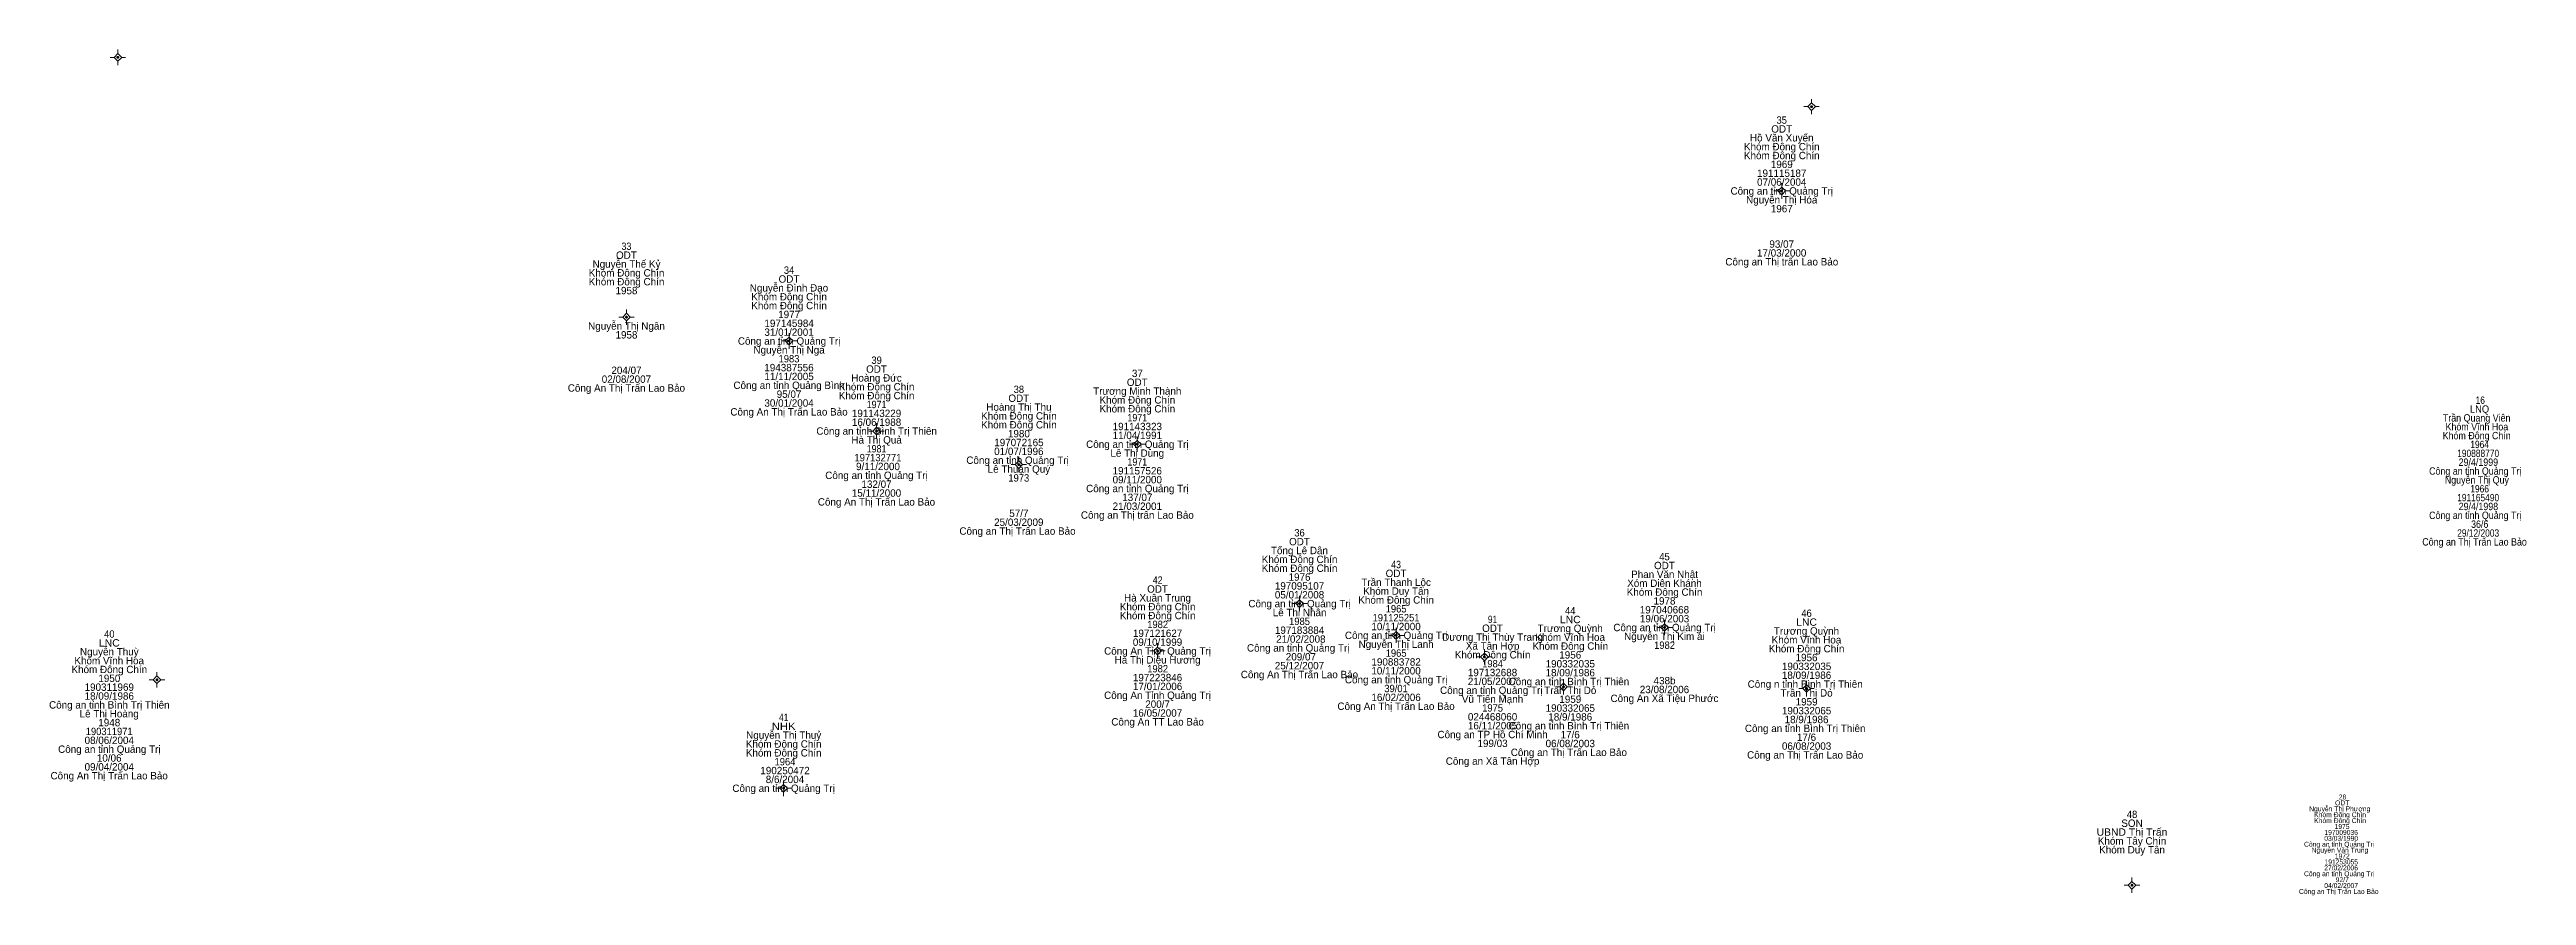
# Model space of a CAD drawing. Header units: metres. Extents: x 537984 to 538490, y 1837401 to 1838049.
# Drawn here: x 538120.7 to 538322.3, y 1837672.2 to 1837741 of the extents above; entities that cross this region are included whole.
import ezdxf
from ezdxf.enums import TextEntityAlignment as Align

# ---------------------------------------------------------------- set-up
doc = ezdxf.new("R2010")
doc.units = ezdxf.units.M
doc.header["$LTSCALE"] = 0.24
doc.linetypes.add('MEDIUM_DASHED', pattern=[4.5, 3, -1.5])
doc.layers.add('11', color=7, linetype='MEDIUM_DASHED', lineweight=13)
doc.layers.add('15', color=7, linetype='Continuous')

msp = doc.modelspace()

# ---------------------------------------------------------------- texts
at = {"layer": '15'}
for s, p in [('Hồ Văn Xuyến', (538261.715, 1837733.51)), ('ODT', (538261.705, 1837734.23)), ('Khóm Đông Chín', (538261.715, 1837732.79)), ('Khóm Đông Chín', (538261.715, 1837732.07)), ('1969', (538261.715, 1837731.35)), ('Công an tỉnh Quảng Trị', (538261.715, 1837729.19)), ('07/06/2004', (538261.71, 1837729.91)), ('191115187', (538261.71, 1837730.63)), ('Nguyễn Thị Hóa', (538261.71, 1837728.47)), ('1967', (538261.715, 1837727.75)), ('Nguyễn Thế Kỷ', (538167.705, 1837723.25)), ('ODT', (538167.695, 1837723.97)), ('Công an Thị trấn Lao Bảo', (538261.715, 1837723.43)), ('17/03/2000', (538261.705, 1837724.15)), ('93/07', (538261.71, 1837724.87)), ('Khóm Đông Chín', (538167.705, 1837722.53)), ('Khóm Đông Chín', (538167.705, 1837721.81)), ('1958', (538167.7, 1837721.09)), ('Nguyễn Đình Đạo', (538180.925, 1837721.31)), ('ODT', (538180.925, 1837722.03)), ('Khóm Đông Chín', (538180.935, 1837720.59)), ('Khóm Đông Chín', (538180.935, 1837719.87)), ('1977', (538180.935, 1837719.15)), ('Nguyễn Thị Ngân', (538167.7, 1837718.21)), ('1958', (538167.7, 1837717.49)), ('Công an tỉnh Quảng Trị', (538180.935, 1837716.99)), ('31/01/2001', (538180.93, 1837717.71)), ('197145984', (538180.935, 1837718.43)), ('Nguyễn Thị Nga', (538180.93, 1837716.27)), ('Công An Thị Trấn Lao Bảo', (538167.695, 1837713.17)), ('02/08/2007', (538167.695, 1837713.89)), ('204/07', (538167.7, 1837714.61)), ('Công an tỉnh Quảng Bình', (538180.93, 1837713.39)), ('194387556', (538180.925, 1837714.83)), ('11/11/2005', (538180.93, 1837714.11)), ('Khóm Đông Chín', (538188.055, 1837713.27)), ('Hoàng Đức', (538188.045, 1837713.99)), ('ODT', (538188.045, 1837714.71)), ('Trương Minh Thành', (538209.27, 1837712.92)), ('ODT', (538209.265, 1837713.64)), ('37', (538209.275, 1837714.36)), ('Công An Thị Trấn Lao Bảo', (538180.925, 1837711.23)), ('30/01/2004', (538180.93, 1837711.95)), ('95/07', (538180.93, 1837712.67)), ('Khóm Đông Chín', (538188.055, 1837712.55)), ('191143229', (538188.05, 1837711.11)), ('Khóm Đông Chín', (538199.635, 1837710.9)), ('Hoàng Thị Thu', (538199.635, 1837711.62)), ('ODT', (538199.625, 1837712.34)), ('Khóm Đông Chín', (538209.275, 1837712.2)), ('Khóm Đông Chín', (538209.275, 1837711.48)), ('Công an tỉnh Bình Trị Thiên', (538188.055, 1837709.67)), ('Hà Thị Quả', (538188.055, 1837708.95)), ('16/06/1988', (538188.05, 1837710.39)), ('Khóm Đông Chín', (538199.635, 1837710.18)), ('1980', (538199.635, 1837709.46)), ('191143323', (538209.27, 1837710.04)), ('11/04/1991', (538209.27, 1837709.32)), ('Công an tỉnh Quảng Trị ', (538199.635, 1837707.3)), ('01/07/1996', (538199.63, 1837708.02)), ('197072165', (538199.635, 1837708.74)), ('Công an tỉnh Quảng Trị', (538209.275, 1837708.6)), ('Lê Thị Dung', (538209.265, 1837707.88)), (' Công an tỉnh Quảng Trị ', (538188.045, 1837706.07)), (' 9/11/2000', (538188.055, 1837706.79)), ('132/07', (538188.05, 1837705.35)), ('Lê Thuận Quý', (538199.635, 1837706.58)), ('Công an tỉnh Quảng Trị', (538209.275, 1837705)), ('09/11/2000', (538209.265, 1837705.72)), ('191157526', (538209.265, 1837706.44)), ('Công An Thị Trấn Lao Bảo', (538188.045, 1837703.91)), ('15/11/2000', (538188.045, 1837704.63)), ('57/7', (538199.63, 1837702.98)), ('Công an Thị trấn Lao Bảo', (538209.275, 1837702.84)), ('21/03/2001', (538209.27, 1837703.56)), ('137/07', (538209.27, 1837704.28)), ('Công an Thị Trấn Lao Bảo ', (538199.63, 1837701.54)), ('25/03/2009', (538199.625, 1837702.26)), ('Khóm Đông Chín', (538222.475, 1837699.24)), ('Tống Lê Dân', (538222.465, 1837699.96)), ('ODT', (538222.465, 1837700.68)), ('ODT', (538210.915, 1837696.83)), ('Khóm Đông Chín', (538222.475, 1837698.52)), ('197095107', (538222.47, 1837697.08)), ('1976', (538222.47, 1837697.8)), ('Trần Thanh Lộc', (538230.33, 1837697.38)), ('ODT', (538230.325, 1837698.1)), ('Xóm Diên Khánh', (538252.17, 1837697.3)), ('Phan Văn Nhật', (538252.175, 1837698.02)), ('ODT', (538252.165, 1837698.74)), ('Khóm Đông Chín', (538210.925, 1837695.39)), ('Hà Xuân Trung', (538210.915, 1837696.11)), ('Công an tỉnh Quảng Trị', (538222.475, 1837695.64)), ('Lê Thị Nhân', (538222.475, 1837694.92)), ('05/01/2008', (538222.47, 1837696.36)), ('Khóm Đông Chín', (538230.335, 1837695.94)), ('Khóm Duy Tân', (538230.33, 1837696.66)), ('Khóm Đông Chín', (538252.175, 1837696.58)), ('197040668', (538252.165, 1837695.14)), ('1978', (538252.17, 1837695.86)), ('Khóm Đông Chín', (538210.925, 1837694.67)), ('197121627', (538210.92, 1837693.23)), ('197183884', (538222.475, 1837693.48)), ('Công an tỉnh Quảng Trị', (538230.335, 1837693.06)), ('10/11/2000', (538230.325, 1837693.78)), ('Dương Thị Thùy Trang', (538238.18, 1837692.92)), ('ODT', (538238.175, 1837693.64)), ('Khóm Vĩnh Hoa', (538244.495, 1837692.91)), ('Trương Quỳnh', (538244.495, 1837693.63)), ('Công an tỉnh Quảng Trị', (538252.175, 1837693.7)), ('Nguyễn Thị Kim ái', (538252.165, 1837692.98)), ('19/06/2003', (538252.175, 1837694.42)), ('Trương Quỳnh', (538263.725, 1837693.42)), ('Khóm Vĩnh Hoa', (538125.605, 1837691.01)), ('Nguyễn Thuỳ', (538125.615, 1837691.73)), ('Công An Tỉnh Quảng Trị', (538210.915, 1837691.79)), ('Hà Thị Diệu Hương', (538210.92, 1837691.07)), ('09/10/1999', (538210.915, 1837692.51)), ('Công an tỉnh Quảng Trị ', (538222.475, 1837692.04)), (' 21/02/2008', (538222.47, 1837692.76)), (' 209/07', (538222.47, 1837691.32)), ('Nguyễn Thị Lanh', (538230.33, 1837692.34)), ('190883782', (538230.33, 1837690.9)), ('Khóm Đông Chín', (538238.185, 1837691.48)), ('Xã Tân Hợp', (538238.185, 1837692.2)), ('Khóm Đông Chín', (538244.505, 1837692.19)), ('1956', (538244.5, 1837691.47)), ('Khóm Đông Chín', (538263.735, 1837691.98)), ('Khóm Vĩnh Hoa', (538263.725, 1837692.7)), ('1956', (538263.73, 1837691.26)), ('Khóm Đông Chín', (538125.615, 1837690.29)), ('190311969', (538125.61, 1837688.85)), ('1950', (538125.615, 1837689.57)), ('197223846', (538210.915, 1837689.63)), ('17/01/2006', (538210.92, 1837688.91)), ('Công An Thị Trấn Lao Bảo', (538222.465, 1837689.88)), ('25/12/2007', (538222.465, 1837690.6)), ('Công an tỉnh Quảng Trị', (538230.335, 1837689.46)), ('10/11/2000', (538230.325, 1837690.18)), ('21/05/2007', (538238.175, 1837689.32)), ('197132688', (538238.175, 1837690.04)), ('Công an tỉnh Bình Trị Thiên ', (538244.5, 1837689.31)), ('18/09/1986', (538244.5, 1837690.03)), ('190332035', (538244.505, 1837690.75)), ('438b', (538252.175, 1837689.38)), ('Công n tỉnh Bình Trị Thiên ', (538263.73, 1837689.1)), ('18/09/1986', (538263.73, 1837689.82)), ('190332035', (538263.735, 1837690.54)), ('Công an tỉnh Bình Trị Thiên', (538125.615, 1837687.41)), ('18/09/1986', (538125.61, 1837688.13)), ('Công An Tỉnh Quảng Trị', (538210.915, 1837688.19)), ('16/05/2007', (538210.915, 1837686.75)), ('200/7', (538210.92, 1837687.47)), ('Công An Thị Trấn Lao Bảo', (538230.325, 1837687.3)), ('16/02/2006', (538230.33, 1837688.02)), ('Công an tỉnh Quảng Trị ', (538238.185, 1837688.6)), ('Vũ Tiến Mạnh', (538238.175, 1837687.88)), ('Trần Thị Dỏ', (538244.505, 1837688.59)), ('190332065', (538244.505, 1837687.15)), ('1959', (538244.505, 1837687.87)), ('Công An Xã Tiệu Phước', (538252.17, 1837687.94)), ('23/08/2006', (538252.17, 1837688.66)), ('Trần Thị Dỏ', (538263.735, 1837688.38)), ('190332065', (538263.735, 1837686.94)), ('1959', (538263.735, 1837687.66)), ('Lê Thị Hoàng', (538125.605, 1837686.69)), ('1948', (538125.61, 1837685.97)), ('Nguyễn Thị Thuỷ', (538180.495, 1837684.95)), ('Công An TT Lao Bảo', (538210.92, 1837686.03)), ('Công an TP Hồ Chí Minh', (538238.18, 1837685)), ('024468060', (538238.18, 1837686.44)), ('16/11/2005', (538238.18, 1837685.72)), ('Công an tỉnh Bình Trị Thiên ', (538244.5, 1837685.71)), ('18/9/1986', (538244.5, 1837686.43)), ('17/6', (538244.495, 1837684.99)), ('Công an tỉnh Bình Trị Thiên ', (538263.73, 1837685.5)), ('18/9/1986', (538263.73, 1837686.22)), ('17/6', (538263.725, 1837684.78)), ('Công an tỉnh Quảng Trị', (538125.615, 1837683.81)), ('08/06/2004', (538125.61, 1837684.53)), ('10/06', (538125.605, 1837683.09)), ('Khóm Đông Chín', (538180.495, 1837684.23)), ('Khóm Đông Chín', (538180.495, 1837683.51)), ('Công an Xã Tân Hợp', (538238.18, 1837682.84)), ('199/03', (538238.18, 1837684.28)), ('Công an Thị Trấn Lao Bảo ', (538244.5, 1837683.55)), ('06/08/2003', (538244.505, 1837684.27)), ('Công an Thị Trấn Lao Bảo ', (538263.73, 1837683.34)), ('06/08/2003', (538263.735, 1837684.06)), ('Công An Thị Trấn Lao Bảo', (538125.605, 1837681.65)), ('09/04/2004', (538125.61, 1837682.37)), (' 190250472', (538180.49, 1837682.07)), (' 8/6/2004', (538180.485, 1837681.35)), (' Công an tỉnh Quảng Trị ', (538180.485, 1837680.63)), ('SON', (538290.215, 1837677.79)), ('Khóm Tây Chín', (538290.22, 1837676.35)), ('Khóm Duy Tân', (538290.22, 1837675.63))]:
    msp.add_text(s, height=0.6, dxfattribs=at).set_placement(p, align=Align.CENTER)
for s, height, width, p in [('35', 0.6, 0.95, (538261.71, 1837734.95)), ('33', 0.6, 0.9, (538167.695, 1837724.69)), ('34', 0.6, 0.95, (538180.93, 1837722.75)), ('1983', 0.6, 0.95, (538180.925, 1837715.55)), ('39', 0.6, 0.95, (538188.055, 1837715.43)), ('38', 0.6, 0.95, (538199.63, 1837713.06)), ('1971', 0.6, 0.9, (538188.05, 1837711.83)), ('LNQ', 0.6, 0.95, (538318.495, 1837711.46)), ('16', 0.6, 0.85, (538318.555, 1837712.18)), ('1971', 0.6, 0.9, (538209.27, 1837710.76)), ('Trần Quang Viên', 0.6, 0.9, (538318.265, 1837710.74)), ('Khóm Đông Chín', 0.6, 0.9, (538318.265, 1837709.3)), ('Khóm Vĩnh Hoa', 0.6, 0.9, (538318.28, 1837710.02)), (' 197132771', 0.6, 0.95, (538188.055, 1837707.51)), ('1981', 0.6, 0.9, (538188.05, 1837708.23)), ('1971', 0.6, 0.9, (538209.27, 1837707.16)), ('190888770', 0.6, 0.85, (538318.385, 1837707.86)), ('29/4/1999', 0.6, 0.9, (538318.4, 1837707.14)), ('1964', 0.6, 0.85, (538318.505, 1837708.58)), ('1973', 0.6, 0.95, (538199.625, 1837705.86)), ('Công an tỉnh Quảng Trị', 0.6, 0.9, (538318.145, 1837706.42)), ('Nguyễn Thị Quý', 0.6, 0.9, (538318.28, 1837705.7)), ('1966', 0.6, 0.85, (538318.505, 1837704.98)), ('Công an tỉnh Quảng Trị', 0.6, 0.9, (538318.145, 1837702.82)), ('191165490', 0.6, 0.85, (538318.385, 1837704.26)), ('29/4/1998', 0.6, 0.9, (538318.405, 1837703.54)), ('36', 0.6, 0.95, (538222.47, 1837701.4)), ('29/12/2003', 0.6, 0.85, (538318.385, 1837701.38)), ('36/6', 0.6, 0.9, (538318.51, 1837702.1)), ('45', 0.6, 0.95, (538252.17, 1837699.46)), ('Công an Thị Trấn Lao Bảo', 0.6, 0.9, (538318.09, 1837700.66)), ('42', 0.6, 0.9, (538210.925, 1837697.55)), ('43', 0.6, 0.9, (538230.325, 1837698.82)), ('1965', 0.6, 0.95, (538230.33, 1837695.22)), ('44', 0.6, 0.95, (538244.5, 1837695.07)), ('46', 0.6, 0.95, (538263.73, 1837694.86)), ('40', 0.6, 0.95, (538125.615, 1837693.17)), ('1982', 0.6, 0.95, (538210.925, 1837693.95)), ('1985', 0.6, 0.95, (538222.47, 1837694.2)), ('191125251', 0.6, 0.95, (538230.325, 1837694.5)), ('91', 0.6, 0.85, (538238.18, 1837694.36)), ('LNC', 0.6, 1.05, (538244.505, 1837694.35)), ('LNC', 0.6, 1.05, (538263.735, 1837694.14)), ('LNC', 0.6, 1.05, (538125.615, 1837692.45)), ('1965', 0.6, 0.95, (538230.33, 1837691.62)), ('1982', 0.6, 0.95, (538252.175, 1837692.26)), ('1982', 0.6, 0.95, (538210.925, 1837690.35)), ('39/01', 0.6, 0.95, (538230.325, 1837688.74)), ('1984', 0.6, 0.95, (538238.18, 1837690.76)), ('1975', 0.6, 0.95, (538238.18, 1837687.16)), ('190311971', 0.6, 0.95, (538125.605, 1837685.25)), ('NHK', 0.6, 1.15, (538180.49, 1837685.67)), ('41', 0.6, 0.85, (538180.49, 1837686.39)), (' 1964', 0.6, 0.95, (538180.49, 1837682.79)), ('Nguyễn Thị Phượng', 0.4, 0.9, (538307.12, 1837679.06)), ('ODT', 0.4, 0.95, (538307.32, 1837679.54)), ('28', 0.4, 0.85, (538307.345, 1837680.02)), ('UBND Thị Trấn', 0.6, 1.05, (538290.215, 1837677.07)), ('48', 0.6, 0.95, (538290.22, 1837678.51)), ('Khóm Đông Chín', 0.4, 0.9, (538307.15, 1837678.58)), ('Khóm Đông Chín', 0.4, 0.9, (538307.15, 1837678.1)), ('197009036', 0.4, 0.85, (538307.235, 1837677.14)), ('1975', 0.4, 0.85, (538307.31, 1837677.62)), ('Công an tỉnh Quảng Trị', 0.4, 0.9, (538307.07, 1837676.18)), ('Nguyễn Văn Trung', 0.4, 0.9, (538307.14, 1837675.7)), ('03/03/1990', 0.4, 0.9, (538307.235, 1837676.66)), ('1972', 0.4, 0.85, (538307.325, 1837675.22)), ('Công an tỉnh Quảng Trị', 0.4, 0.9, (538307.07, 1837673.78)), ('27/02/2006', 0.4, 0.9, (538307.23, 1837674.26)), ('191253055', 0.4, 0.85, (538307.245, 1837674.74)), ('92/7', 0.4, 0.9, (538307.325, 1837673.3)), ('Công an Thị Trấn Lao Bảo', 0.4, 0.9, (538307.04, 1837672.34)), ('04/02/2007', 0.4, 0.9, (538307.235, 1837672.82))]:
    msp.add_text(s, height=height, dxfattribs=dict(at, width=width)).set_placement(p, align=Align.CENTER)

# ---------------------------------------------------------------- hatches: boundary and pattern name
at = {"layer": '11'}
for points in [[(538126.3849, 1837740.35, 1), (538126.2349, 1837740.35, 1)], [(538264.2149, 1837736.34, 1), (538264.0649, 1837736.34, 1)], [(538261.7849, 1837729.49, 1), (538261.6349, 1837729.49, 1)], [(538167.7749, 1837719.23, 1), (538167.6249, 1837719.23, 1)], [(538181.0049, 1837717.29, 1), (538180.8549, 1837717.29, 1)], [(538188.1249, 1837709.97, 1), (538187.9749, 1837709.97, 1)], [(538209.3449, 1837708.9, 1), (538209.1949, 1837708.9, 1)], [(538199.7049, 1837707.24, 1), (538199.5549, 1837707.24, 1)], [(538222.5449, 1837695.94, 1), (538222.3949, 1837695.94, 1)], [(538230.4049, 1837693.36, 1), (538230.2549, 1837693.36, 1)], [(538252.2449, 1837694, 1), (538252.0949, 1837694, 1)], [(538210.9949, 1837692.09, 1), (538210.8449, 1837692.09, 1)], [(538237.5849, 1837691.61, 1), (538237.4349, 1837691.61, 1)], [(538129.5649, 1837689.75, 1), (538129.4149, 1837689.75, 1)], [(538244.0249, 1837689.17, 1), (538243.8749, 1837689.17, 1)], [(538263.8049, 1837689.04, 1), (538263.6549, 1837689.04, 1)], [(538180.5649, 1837680.93, 1), (538180.4149, 1837680.93, 1)], [(538290.2849, 1837673.05, 1), (538290.1349, 1837673.05, 1)]]:
    msp.add_hatch(color=256, dxfattribs=at).paths.add_polyline_path(points)

# ---------------------------------------------------------------- linework, layer by layer
for p, q in [((538126, 1837740.35), (538125.69, 1837740.35)), ((538126.31, 1837740.98), (538126.31, 1837740.66)), ((538126.31, 1837740.04), (538126.31, 1837739.72)), ((538126.94, 1837740.35), (538126.62, 1837740.35)), ((538263.83, 1837736.34), (538263.52, 1837736.34)), ((538264.14, 1837736.96), (538264.14, 1837736.65)), ((538264.14, 1837736.03), (538264.14, 1837735.72)), ((538264.76, 1837736.34), (538264.45, 1837736.34)), ((538261.71, 1837730.12), (538261.71, 1837729.8)), ((538261.4, 1837729.49), (538261.08, 1837729.49)), ((538261.71, 1837729.18), (538261.71, 1837728.86)), ((538262.34, 1837729.49), (538262.02, 1837729.49)), ((538167.7, 1837719.86), (538167.7, 1837719.54)), ((538167.39, 1837719.23), (538167.07, 1837719.23)), ((538167.7, 1837718.92), (538167.7, 1837718.6)), ((538168.32, 1837719.23), (538168.01, 1837719.23)), ((538180.93, 1837717.92), (538180.93, 1837717.6)), ((538180.62, 1837717.29), (538180.31, 1837717.29)), ((538180.93, 1837716.98), (538180.93, 1837716.66)), ((538181.56, 1837717.29), (538181.24, 1837717.29)), ((538187.74, 1837709.97), (538187.43, 1837709.97)), ((538188.05, 1837710.6), (538188.05, 1837710.28)), ((538188.05, 1837709.66), (538188.05, 1837709.34)), ((538188.68, 1837709.97), (538188.36, 1837709.97)), ((538199.63, 1837707.86), (538199.63, 1837707.55)), ((538208.96, 1837708.9), (538208.64, 1837708.9)), ((538209.27, 1837709.52), (538209.27, 1837709.21)), ((538209.27, 1837708.59), (538209.27, 1837708.28)), ((538209.9, 1837708.9), (538209.58, 1837708.9)), ((538199.32, 1837707.24), (538199, 1837707.24)), ((538199.63, 1837706.93), (538199.63, 1837706.62)), ((538200.26, 1837707.24), (538199.94, 1837707.24)), ((538222.16, 1837695.94), (538221.84, 1837695.94)), ((538222.47, 1837696.56), (538222.47, 1837696.25)), ((538222.47, 1837695.63), (538222.47, 1837695.32)), ((538223.1, 1837695.94), (538222.78, 1837695.94)), ((538230.33, 1837693.98), (538230.33, 1837693.67)), ((538251.86, 1837694), (538251.55, 1837694)), ((538252.17, 1837694.62), (538252.17, 1837694.31)), ((538252.17, 1837693.69), (538252.17, 1837693.38)), ((538252.8, 1837694), (538252.48, 1837694)), ((538210.61, 1837692.09), (538210.3, 1837692.09)), ((538210.92, 1837692.72), (538210.92, 1837692.4)), ((538210.92, 1837691.78), (538210.92, 1837691.46)), ((538211.55, 1837692.09), (538211.23, 1837692.09)), ((538230.02, 1837693.36), (538229.7, 1837693.36)), ((538230.33, 1837693.05), (538230.33, 1837692.74)), ((538230.95, 1837693.36), (538230.64, 1837693.36)), ((538237.2, 1837691.61), (538236.88, 1837691.61)), ((538237.51, 1837692.24), (538237.51, 1837691.92)), ((538238.14, 1837691.61), (538237.82, 1837691.61)), ((538129.18, 1837689.75), (538128.86, 1837689.75)), ((538129.49, 1837690.38), (538129.49, 1837690.06)), ((538129.49, 1837689.44), (538129.49, 1837689.12)), ((538130.12, 1837689.75), (538129.8, 1837689.75)), ((538237.51, 1837691.3), (538237.51, 1837690.98)), ((538243.95, 1837689.8), (538243.95, 1837689.48)), ((538263.73, 1837689.66), (538263.73, 1837689.35)), ((538243.64, 1837689.17), (538243.32, 1837689.17)), ((538243.95, 1837688.86), (538243.95, 1837688.54)), ((538244.57, 1837689.17), (538244.26, 1837689.17)), ((538263.42, 1837689.04), (538263.1, 1837689.04)), ((538263.73, 1837688.73), (538263.73, 1837688.42)), ((538264.36, 1837689.04), (538264.04, 1837689.04)), ((538180.49, 1837681.56), (538180.49, 1837681.24)), ((538180.18, 1837680.93), (538179.86, 1837680.93)), ((538180.49, 1837680.62), (538180.49, 1837680.3)), ((538181.12, 1837680.93), (538180.8, 1837680.93)), ((538290.21, 1837673.68), (538290.21, 1837673.36)), ((538289.9, 1837673.05), (538289.58, 1837673.05)), ((538290.21, 1837672.74), (538290.21, 1837672.42)), ((538290.84, 1837673.05), (538290.52, 1837673.05))]:
    msp.add_line(p, q, dxfattribs=at)
for points in [[(538126.31, 1837740.66), (538126, 1837740.35), (538126.31, 1837740.04), (538126.62, 1837740.35)], [(538264.14, 1837736.65), (538263.83, 1837736.34), (538264.14, 1837736.03), (538264.45, 1837736.34)], [(538261.71, 1837729.8), (538261.4, 1837729.49), (538261.71, 1837729.18), (538262.02, 1837729.49)], [(538167.7, 1837719.54), (538167.39, 1837719.23), (538167.7, 1837718.92), (538168.01, 1837719.23)], [(538180.93, 1837717.6), (538180.62, 1837717.29), (538180.93, 1837716.98), (538181.24, 1837717.29)], [(538188.05, 1837710.28), (538187.74, 1837709.97), (538188.05, 1837709.66), (538188.36, 1837709.97)], [(538199.63, 1837707.55), (538199.32, 1837707.24), (538199.63, 1837706.93), (538199.94, 1837707.24)], [(538209.27, 1837709.21), (538208.96, 1837708.9), (538209.27, 1837708.59), (538209.58, 1837708.9)], [(538222.47, 1837696.25), (538222.16, 1837695.94), (538222.47, 1837695.63), (538222.78, 1837695.94)], [(538230.33, 1837693.67), (538230.02, 1837693.36), (538230.33, 1837693.05), (538230.64, 1837693.36)], [(538252.17, 1837694.31), (538251.86, 1837694), (538252.17, 1837693.69), (538252.48, 1837694)], [(538210.92, 1837692.4), (538210.61, 1837692.09), (538210.92, 1837691.78), (538211.23, 1837692.09)], [(538237.51, 1837691.92), (538237.2, 1837691.61), (538237.51, 1837691.3), (538237.82, 1837691.61)], [(538129.49, 1837690.06), (538129.18, 1837689.75), (538129.49, 1837689.44), (538129.8, 1837689.75)], [(538243.95, 1837689.48), (538243.64, 1837689.17), (538243.95, 1837688.86), (538244.26, 1837689.17)], [(538263.73, 1837689.35), (538263.42, 1837689.04), (538263.73, 1837688.73), (538264.04, 1837689.04)], [(538180.49, 1837681.24), (538180.18, 1837680.93), (538180.49, 1837680.62), (538180.8, 1837680.93)], [(538290.21, 1837673.36), (538289.9, 1837673.05), (538290.21, 1837672.74), (538290.52, 1837673.05)]]:
    msp.add_lwpolyline(points, close=True, dxfattribs=at)
for centre in [(538126.3099, 1837740.35), (538264.1399, 1837736.34), (538261.7099, 1837729.49), (538167.6999, 1837719.23), (538180.9299, 1837717.29), (538188.0499, 1837709.97), (538209.2699, 1837708.9), (538199.6299, 1837707.24), (538222.4699, 1837695.94), (538230.3299, 1837693.36), (538252.1699, 1837694), (538210.9199, 1837692.09), (538237.5099, 1837691.61), (538129.4899, 1837689.75), (538243.9499, 1837689.17), (538263.7299, 1837689.04), (538180.4899, 1837680.93), (538290.2099, 1837673.05)]:
    msp.add_circle(centre, 0.075, dxfattribs=at)

msp.set_redraw_order([(e.dxf.handle, doc.entitydb.next_handle()) for e in msp.query("TEXT MTEXT ATTDEF DIMENSION ARC_DIMENSION")])  # texts and dimensions are drawn at this point

doc.saveas('drawing.dxf')
